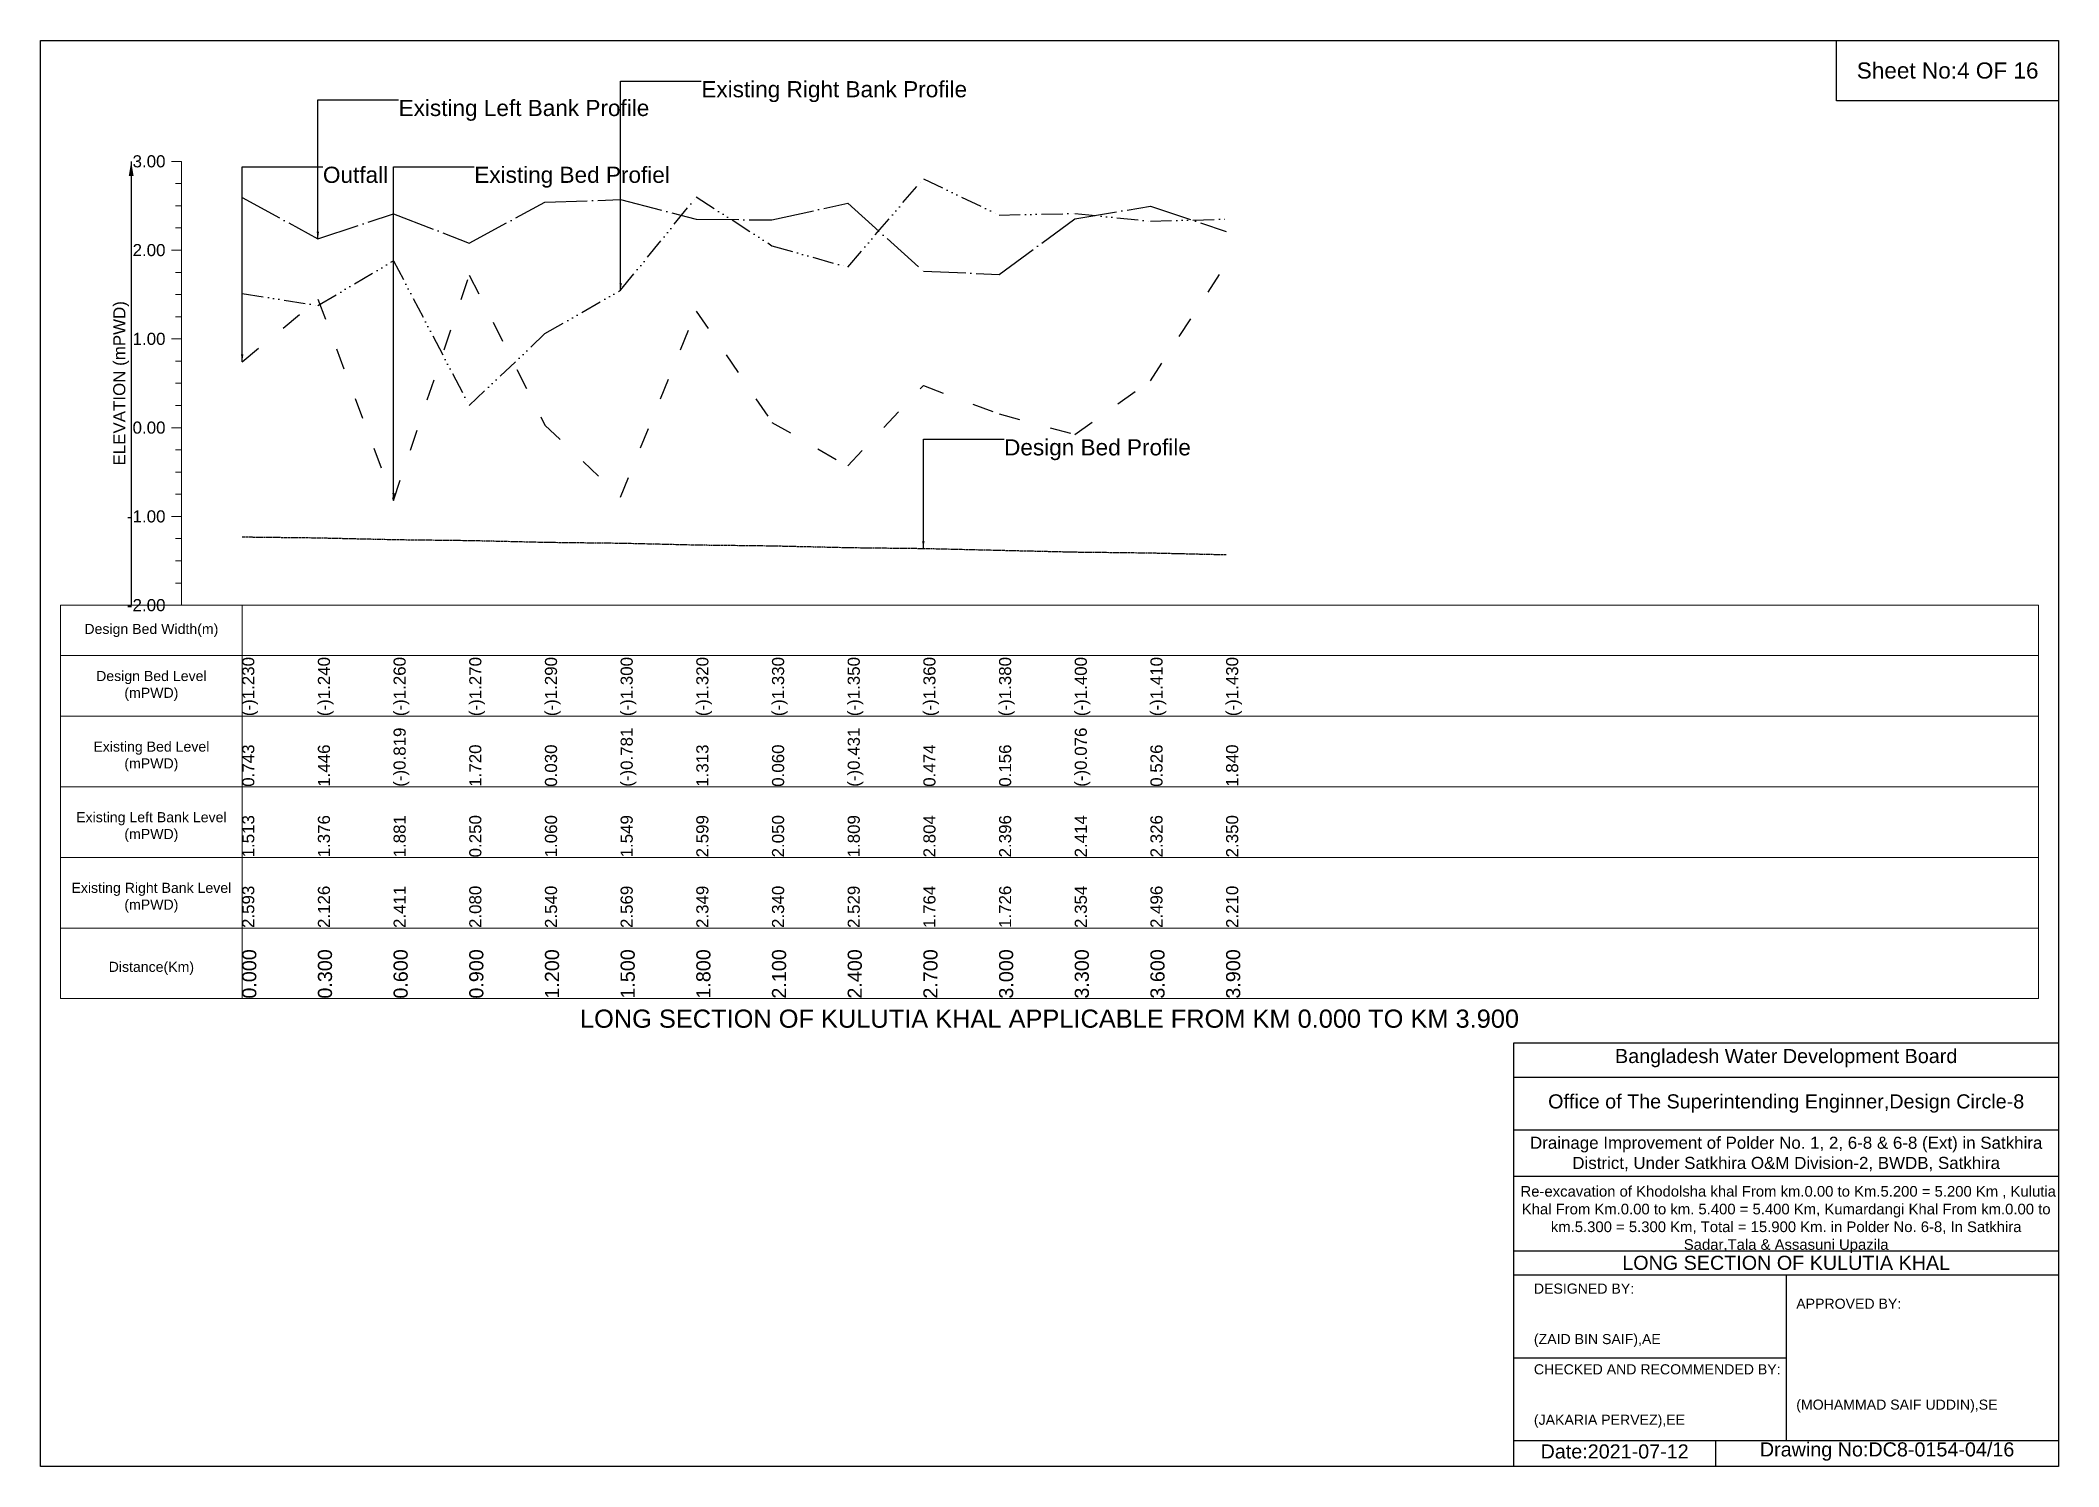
# Model space of a CAD drawing. Header units: inches. Extents: x 91000 to 568000, y -5656 to 0.
# Drawn here: x 280000 to 288000, y -5656 to 0 of the extents above; entities that cross this region are included whole.
import ezdxf

# ---------------------------------------------------------------- set-up
doc = ezdxf.new("R2010")
doc.units = ezdxf.units.IN
doc.header["$LTSCALE"] = 7
doc.header["$MEASUREMENT"] = 0
for name, pattern in [('ACAD_ISO03W100', [30, 12, -18]), ('ACAD_ISO04W100', [30, 24, -3, 0, -3]), ('ACAD_ISO14W100', [24, 12, -3, 0, -3, 0, -3, 0, -3]), ('CENTER', [2, 1.25, -0.25, 0.25, -0.25])]:
    doc.linetypes.add(name, pattern=pattern)
for name, color, linetype, lineweight in [('Design Bed Level Long Section', 7, 'CENTER', 25), ('Existing Bed Level for Long Section', 7, 'ACAD_ISO03W100', 25), ('Existing Left Bank of Long section', 7, 'ACAD_ISO04W100', 25), ('Existing Right Bank of Long Section', 7, 'ACAD_ISO14W100', 25), ('Long Section Border', 7, 'Continuous', 9), ('Long Section Labels', 7, 'Continuous', 9), ('Vscale for Long Section', 7, 'Continuous', 9)]:
    doc.layers.add(name, color=color, linetype=linetype, lineweight=lineweight)
doc.styles.get("Standard").update_dxf_attribs({"font": 'arial.ttf'})
doc.dimstyles.get("Standard").update_dxf_attribs({"dimtxt": 0.18, "dimasz": 0.18, "dimexe": 0.18, "dimexo": 0.0625, "dimgap": 0.09, "dimtad": 0, "dimtih": 1, "dimtoh": 1, "dimdec": 4, "dimzin": 0, "dimdsep": 46, "dimtxsty": 'Standard', "dimcen": 0.09, "dimadec": 0, "dimazin": 0, "dimtfac": 1, "dimtdec": 4, "dimtofl": 0, "dimtmove": 0, "dimatfit": 3, "dimfxl": 1, "dimtolj": 1, "dimtzin": 0, "dimarcsym": 0})

msp = doc.modelspace()

# ---------------------------------------------------------------- texts
at = {"attachment_point": 5}
for s, insert, char_height in [('Sheet No:4 OF 16', (287560, -120), 64), ('Bangladesh Water Development Board', (286920, -4036), 56), ('Office of The Superintending Enginner,Design Circle-8', (286920, -4216), 56)]:
    msp.add_mtext(s, dxfattribs=dict(at, insert=insert, char_height=char_height))
for s, insert, char_height, width, attachment_point in [('Drainage Improvement of Polder No. 1, 2, 6-8 & 6-8 (Ext) in Satkhira District, Under Satkhira O&M Division-2, BWDB, Satkhira', (286920, -4416), 48, 2240, 5), (' Re-excavation of Khodolsha khal From km.0.00 to Km.5.200 = 5.200 Km , Kulutia Khal From Km.0.00 to km. 5.400 = 5.400 Km, Kumardangi Khal From km.0.00 to km.5.300 = 5.300 Km, Total = 15.900 Km. in Polder No. 6-8, In Satkhira Sadar,Tala & Assasuni Upazila', (286920, -4676), 42.1524, 2160, 5), ('LONG SECTION OF KULUTIA KHAL', (286920, -4848), 56, 2240, 5), ('DESIGNED BY:^J^J^J(ZAID BIN SAIF),AE', (285920, -5056), 40, 1120, 4), ('APPROVED BY:^J^J^J^J^J^J(MOHAMMAD SAIF UDDIN),SE', (286960, -5216), 40, 1120, 4), ('CHECKED AND RECOMMENDED BY:^J^J^J(JAKARIA PERVEZ),EE', (285920, -5376), 40, 1120, 4), ('Date:2021-07-12', (286240, -5596), 56, 1120, 5), ('Drawing No:DC8-0154-04/16', (287320, -5596), 56, 1760, 5)]:
    msp.add_mtext(s, dxfattribs=dict(insert=insert, char_height=char_height, width=width, attachment_point=attachment_point))
at = {"layer": 'Long Section Border', "attachment_point": 5}
for s, insert, char_height in [('Design Bed Width(m)', (280440, -2340), 40), ('Design Bed Level^J(mPWD)', (280440, -2560), 40), ('Existing Bed Level^J(mPWD)', (280440, -2840), 40), ('Existing Left Bank Level^J(mPWD)', (280440, -3120), 40), ('Existing Right Bank Level^J(mPWD)', (280440, -3400), 40), ('Distance(Km)', (280440, -3680), 40), ('LONG SECTION OF KULUTIA KHAL APPLICABLE FROM KM 0.000 TO KM 3.900', (284000, -3880), 72)]:
    msp.add_mtext(s, dxfattribs=dict(at, insert=insert, char_height=char_height))
at = {"layer": 'Long Section Labels', "char_height": 64, "attachment_point": 1}
for s, insert in [('Existing Right Bank Profile', (282620, -161.8)), ('Existing Left Bank Profile', (281420, -236.1)), ('Outfall', (281120, -501.1)), ('Existing Bed Profiel', (281720, -501.1)), ('Design Bed Profile', (283820, -1581.8))]:
    msp.add_mtext(s, dxfattribs=dict(at, insert=insert))
at = {"layer": 'Vscale for Long Section', "char_height": 48, "attachment_point": 6}
for s, insert in [('3.00', (280496, -480)), ('2.00', (280496, -832)), ('1.00', (280496, -1184)), ('0.00', (280496, -1536)), ('-1.00', (280496, -1888)), ('-2.00', (280496, -2240))]:
    msp.add_mtext(s, dxfattribs=dict(at, insert=insert))
at = {"layer": 'Vscale for Long Section', "rotation": 90}
for s, insert, char_height, attachment_point in [('ELEVATION (mPWD)', (280320, -1360), 48, 5), ('(-)1.230', (280800, -2680), 48, 1), ('(-)1.240', (281100, -2680), 48, 1), ('(-)1.260', (281400, -2680), 48, 1), ('(-)1.270', (281700, -2680), 48, 1), ('(-)1.290', (282000, -2680), 48, 1), ('(-)1.300', (282300, -2680), 48, 1), ('(-)1.320', (282600, -2680), 48, 1), ('(-)1.330', (282900, -2680), 48, 1), ('(-)1.350', (283200, -2680), 48, 1), ('(-)1.360', (283500, -2680), 48, 1), ('(-)1.380', (283800, -2680), 48, 1), ('(-)1.400', (284100, -2680), 48, 1), ('(-)1.410', (284400, -2680), 48, 1), ('(-)1.430', (284700, -2680), 48, 1), ('0.743', (280800, -2960), 48, 1), ('1.446', (281100, -2960), 48, 1), ('(-)0.819', (281400, -2960), 48, 1), ('1.720', (281700, -2960), 48, 1), ('0.030', (282000, -2960), 48, 1), ('(-)0.781', (282300, -2960), 48, 1), ('1.313', (282600, -2960), 48, 1), ('0.060', (282900, -2960), 48, 1), ('(-)0.431', (283200, -2960), 48, 1), ('0.474', (283500, -2960), 48, 1), ('0.156', (283800, -2960), 48, 1), ('(-)0.076', (284100, -2960), 48, 1), ('0.526', (284400, -2960), 48, 1), ('1.840', (284700, -2960), 48, 1), ('1.513', (280800, -3240), 48, 1), ('1.376', (281100, -3240), 48, 1), ('1.881', (281400, -3240), 48, 1), ('0.250', (281700, -3240), 48, 1), ('1.060', (282000, -3240), 48, 1), ('1.549', (282300, -3240), 48, 1), ('2.599', (282600, -3240), 48, 1), ('2.050', (282900, -3240), 48, 1), ('1.809', (283200, -3240), 48, 1), ('2.804', (283500, -3240), 48, 1), ('2.396', (283800, -3240), 48, 1), ('2.414', (284100, -3240), 48, 1), ('2.326', (284400, -3240), 48, 1), ('2.350', (284700, -3240), 48, 1), ('2.593', (280800, -3520), 48, 1), ('2.126', (281100, -3520), 48, 1), ('2.411', (281400, -3520), 48, 1), ('2.080', (281700, -3520), 48, 1), ('2.540', (282000, -3520), 48, 1), ('2.569', (282300, -3520), 48, 1), ('2.349', (282600, -3520), 48, 1), ('2.340', (282900, -3520), 48, 1), ('2.529', (283200, -3520), 48, 1), ('1.764', (283500, -3520), 48, 1), ('1.726', (283800, -3520), 48, 1), ('2.354', (284100, -3520), 48, 1), ('2.496', (284400, -3520), 48, 1), ('2.210', (284700, -3520), 48, 1), ('0.000', (280800, -3800), 56, 1), ('0.300', (281100, -3800), 56, 1), ('0.600', (281400, -3800), 56, 1), ('0.900', (281700, -3800), 56, 1), ('1.200', (282000, -3800), 56, 1), ('1.500', (282300, -3800), 56, 1), ('1.800', (282600, -3800), 56, 1), ('2.100', (282900, -3800), 56, 1), ('2.400', (283200, -3800), 56, 1), ('2.700', (283500, -3800), 56, 1), ('3.000', (283800, -3800), 56, 1), ('3.300', (284100, -3800), 56, 1), ('3.600', (284400, -3800), 56, 1), ('3.900', (284700, -3800), 56, 1)]:
    msp.add_mtext(s, dxfattribs=dict(at, insert=insert, char_height=char_height, attachment_point=attachment_point))

# ---------------------------------------------------------------- linework, layer by layer
for points in [[(280000, 0), (288000, 0), (288000, -5656), (280000, -5656)], [(287120, 0), (288000, 0), (288000, -240), (287120, -240)]]:
    msp.add_lwpolyline(points, close=True)
for points in [[(285840, -5656), (285840, -3976), (288000, -3976)], [(285840, -4112), (288000, -4112)], [(285840, -4320), (288000, -4320)], [(285840, -4504), (288000, -4504)], [(285840, -4800), (288000, -4800)], [(285840, -4896), (288000, -4896)], [(286920, -4896), (286920, -5552)], [(285840, -5224), (286920, -5224)], [(285840, -5552), (288000, -5552)], [(286640, -5552), (286640, -5656)]]:
    msp.add_lwpolyline(points)
at = {"layer": 'Design Bed Level Long Section'}
msp.add_lwpolyline([(280800, -1969), (281100, -1972.5), (281400, -1979.5), (281700, -1983), (282000, -1990.1), (282300, -1993.6), (282600, -2000.6), (282900, -2004.2), (283200, -2011.2), (283500, -2014.7), (283800, -2021.8), (284100, -2028.8), (284400, -2032.3), (284700, -2039.4)], dxfattribs=at)
at = {"layer": 'Existing Bed Level for Long Section'}
msp.add_lwpolyline([(280800, -1274.5), (281100, -1027), (281400, -1824.3), (281700, -930.6), (282000, -1525.4), (282300, -1810.9), (282600, -1073.8), (282900, -1514.9), (283200, -1687.7), (283500, -1369.2), (283800, -1481.1), (284100, -1562.8), (284400, -1350.8), (284700, -888.3)], dxfattribs=at)
at = {"layer": 'Existing Left Bank of Long section'}
msp.add_lwpolyline([(280800, -623.3), (281100, -787.6), (281400, -687.3), (281700, -803.8), (282000, -641.9), (282300, -631.7), (282600, -709.2), (282900, -712.3), (283200, -645.8), (283500, -915.1), (283800, -928.4), (284100, -707.4), (284400, -657.4), (284700, -758.1)], dxfattribs=at)
at = {"layer": 'Existing Right Bank of Long Section'}
msp.add_lwpolyline([(280800, -1003.4), (281100, -1051.6), (281400, -873.9), (281700, -1448), (282000, -1162.9), (282300, -990.8), (282600, -621.2), (282900, -814.4), (283200, -899.2), (283500, -549), (283800, -692.6), (284100, -686.3), (284400, -717.2), (284700, -708.8)], dxfattribs=at)
at = {"layer": 'Long Section Border'}
msp.add_lwpolyline([(280080, -2240), (287920, -2240), (287920, -3800), (280080, -3800)], close=True, dxfattribs=at)
for points in [[(280800, -2240), (280800, -3800)], [(280080, -2440), (287920, -2440)], [(280080, -2680), (287920, -2680)], [(280080, -2960), (287920, -2960)], [(280080, -3240), (287920, -3240)], [(280080, -3520), (287920, -3520)]]:
    msp.add_lwpolyline(points, dxfattribs=at)
at = {"layer": 'Vscale for Long Section'}
for points in [[(280560, -480), (280520, -480)], [(280560, -2240), (280560, -1888), (280560, -1536), (280560, -1184), (280560, -832), (280560, -480)], [(280560, -568), (280536, -568)], [(280560, -656), (280536, -656)], [(280560, -744), (280536, -744)], [(280560, -832), (280520, -832)], [(280560, -920), (280536, -920)], [(280560, -1008), (280536, -1008)], [(280560, -1096), (280536, -1096)], [(280560, -1184), (280520, -1184)], [(280560, -1272), (280536, -1272)], [(280560, -1360), (280536, -1360)], [(280560, -1448), (280536, -1448)], [(280560, -1536), (280520, -1536)], [(280560, -1624), (280536, -1624)], [(280560, -1712), (280536, -1712)], [(280560, -1800), (280536, -1800)], [(280560, -1888), (280520, -1888)], [(280560, -1976), (280536, -1976)], [(280560, -2064), (280536, -2064)], [(280560, -2152), (280536, -2152)], [(280560, -2240), (280520, -2240)]]:
    msp.add_lwpolyline(points, dxfattribs=at)

msp.set_redraw_order([(e.dxf.handle, doc.entitydb.next_handle()) for e in msp.query("TEXT MTEXT ATTDEF DIMENSION ARC_DIMENSION")])  # texts and dimensions are drawn at this point

# ---------------------------------------------------------------- leaders
at = {"layer": 'Long Section Labels', "annotation_type": 0, "has_hookline": 1, "hookline_direction": 0}
for points, text_width in [([(281100, -787.6), (281100, -236.1), (281419.9, -236.1)], 983.1), ([(282300, -990.8), (282300, -161.8), (282619.9, -161.8)], 1042.7), ([(280800, -1274.5), (280800, -501.1), (281119.9, -501.1)], 247.8), ([(281400, -1824.3), (281400, -501.1), (281719.9, -501.1)], 761.9), ([(283500, -2014.7), (283500, -1581.8), (283819.9, -1581.8)], 729.9)]:
    msp.add_leader(points, dimstyle='Standard', override={"dimasz": 28.8}, dxfattribs=dict(at, text_width=text_width))
at = {"layer": 'Vscale for Long Section'}
msp.add_leader([(280360, -480), (280360, -2240)], dimstyle='Standard', override={"dimasz": 57.6}, dxfattribs=at)

doc.saveas('drawing.dxf')
